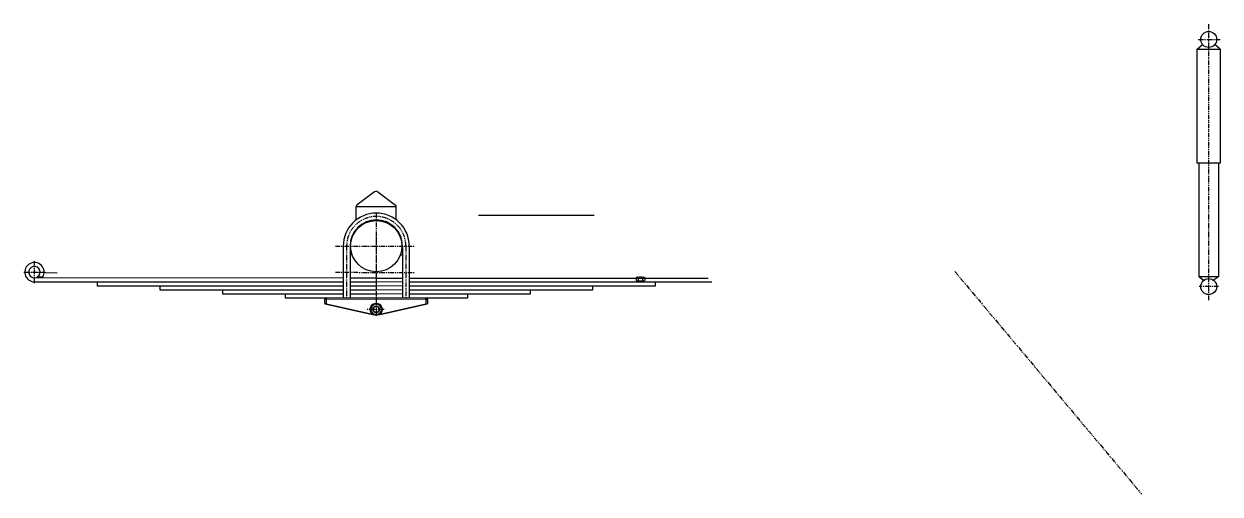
# Model space of a CAD drawing. Header units: millimetres. Extents: x -4667 to 8941, y -1665 to 5310.
# Drawn here: x 1932 to 4032, y -695 to 130 of the extents above; entities that cross this region are included whole.
import ezdxf

# ---------------------------------------------------------------- set-up
doc = ezdxf.new("R2010")
doc.units = ezdxf.units.MM
doc.linetypes.add('PHANTOM2', pattern=[31.75, 15.875, -3.175, 3.175, -3.175, 3.175, -3.175])
doc.layers.add('双点划线、', color=3, linetype='PHANTOM2')
doc.layers.add('粗实线', color=2, linetype='CONTINUOUS', lineweight=30)

msp = doc.modelspace()

# ---------------------------------------------------------------- linework, layer by layer
at = {"layer": '双点划线、', "ltscale": 0.5}
for p, q in [((4012.3, -354.8), (4012.3, 130)), ((3993.8, 102.8), (4032.3, 102.8)), ((2550.9, -202.7), (2550.8, -345.5)), ((2550.9, -244), (2550.8, -381.4)), ((2479.1, -260.1), (2617.8, -260.2)), ((2498.9, -260.1), (2498.8, -349.9)), ((2602.9, -260.2), (2602.8, -351.1)), ((1950.8, -325.1), (1950.8, -286.8)), ((1932.3, -305.8), (1969.2, -305.8)), ((2479.1, -306.1), (2617.8, -306.2)), ((3566.5, -304.6), (3894.5, -695.4)), ((4029.3, -331.2), (3995.3, -331.2)), ((2564.6, -371.2), (2534.7, -371.1))]:
    msp.add_line(p, q, dxfattribs=at)
msp.add_arc((2550.9, -260.1), 52, 359.9686, 179.9686, dxfattribs=at)
at = {"layer": '粗实线', "ltscale": 0.5}
for p, q in [((3992.3, 85.8), (4001.5, 93.8)), ((3992.3, -94.2), (3992.3, 85.8)), ((3992.3, 85.8), (4012.3, 85.8)), ((4012.3, 85.8), (4032.3, 85.8)), ((4032.3, 85.8), (4023, 93.8)), ((4032.3, 85.8), (4032.3, -114.2)), ((3992.3, -114.2), (3992.3, -94.2)), ((4029.3, -114.2), (3992.3, -114.2)), ((3995.3, -314.2), (3995.3, -114.2)), ((4032.3, -114.2), (4029.3, -114.2)), ((4029.3, -114.2), (4029.3, -134.2)), ((4029.3, -134.2), (4029.3, -314.2)), ((2547.9, -164.9), (2517.1, -187.9)), ((2553.9, -164.9), (2584.7, -188)), ((2515.9, -213.9), (2515.9, -190.3)), ((2515.9, -190.3), (2585.9, -190.4)), ((2585.9, -213.9), (2585.9, -190.4)), ((2730.5, -205.6), (2933.5, -205.6)), ((2508.4, -245.1), (2507.4, -245.1)), ((2593.3, -245.2), (2594.4, -245.2)), ((2492.9, -260.1), (2492.8, -351.1)), ((2504.9, -260.1), (2504.8, -351.1)), ((2596.9, -260.2), (2596.9, -351.2)), ((2608.9, -260.2), (2608.8, -351.2)), ((2508.4, -275.1), (2504.9, -275.1)), ((2593.3, -275.2), (2596.9, -275.2)), ((1950.8, -305.8), (1990.8, -307)), ((1965.3, -314.8), (1955.2, -314.8)), ((3007.1, -315), (3007.1, -320.5)), ((3010.9, -315), (3010.9, -320.5)), ((3012, -314.3), (3012, -314.3)), ((3018.4, -315), (3018.4, -320.5)), ((3022.1, -315), (3022.1, -320.5)), ((4029.3, -314.2), (3995.3, -314.2)), ((3995.3, -314.2), (4004, -319.9)), ((4029.3, -314.2), (4020.5, -319.9)), ((2492.8, -316.1), (1950.8, -315.8)), ((1950.8, -322.8), (2492.8, -323.1)), ((2060.8, -322.9), (2060.8, -329.9)), ((2060.8, -329.9), (2492.8, -330.1)), ((2170.8, -329.9), (2170.8, -336.9)), ((2550.8, -316.1), (2504.8, -316.1)), ((2504.8, -323.1), (2550.8, -323.1)), ((2504.8, -330.1), (2550.8, -330.1)), ((2550.8, -316.1), (2596.8, -316.2)), ((2596.8, -323.2), (2550.8, -323.1)), ((2596.8, -330.2), (2550.8, -330.1)), ((2608.8, -316.2), (3133.5, -316.5)), ((3140.3, -323.5), (2608.8, -323.2)), ((3040.8, -330.4), (2608.8, -330.2)), ((2930.8, -330.4), (2930.8, -337.4)), ((3009, -321.1), (3020.2, -321.1)), ((3040.8, -323.4), (3040.8, -330.4)), ((2170.8, -336.9), (2492.8, -337.1)), ((2280.8, -337), (2280.8, -344)), ((2280.8, -344), (2492.8, -344.1)), ((2390.8, -344.1), (2390.8, -351.1)), ((2390.8, -351.1), (2507.8, -351.1)), ((2504.8, -337.1), (2550.8, -337.1)), ((2504.8, -344.1), (2550.8, -344.1)), ((2519.8, -351.1), (2550.8, -351.1)), ((2596.8, -337.2), (2550.8, -337.1)), ((2596.8, -344.2), (2550.8, -344.1)), ((2581.8, -351.2), (2550.8, -351.1)), ((2710.8, -351.2), (2593.8, -351.2)), ((2930.8, -337.4), (2608.8, -337.2)), ((2820.8, -344.3), (2608.8, -344.2)), ((2710.8, -344.2), (2710.8, -351.2)), ((2820.8, -337.3), (2820.8, -344.3))]:
    msp.add_line(p, q, dxfattribs=at)
at = {"layer": '粗实线', "lineweight": 35, "ltscale": 0.175}
for p, q in [((2460.8, -354.1), (2460.8, -361.1)), ((2640.8, -354.2), (2640.8, -361.2))]:
    msp.add_line(p, q, dxfattribs=at)
at = {"layer": '粗实线', "lineweight": 13, "ltscale": 0.075}
for p, q in [((2460.8, -354.1), (2463.8, -354.1)), ((2463.8, -354.1), (2463.8, -351.1)), ((2637.8, -354.2), (2637.8, -351.2)), ((2640.8, -354.2), (2637.8, -354.2))]:
    msp.add_line(p, q, dxfattribs=at)
at = {"layer": '粗实线', "lineweight": 35}
for p, q in [((2463.8, -351.1), (2637.8, -351.2)), ((2463.8, -351.1), (2637.8, -351.2)), ((2463.8, -361.8), (2544.1, -379.9)), ((2637.8, -361.9), (2557.5, -379.9))]:
    msp.add_line(p, q, dxfattribs=at)
at = {"layer": '粗实线', "lineweight": 13, "ltscale": 0.191875}
for p, q in [((2463.8, -354.1), (2463.8, -361.8)), ((2637.8, -354.2), (2637.8, -361.9))]:
    msp.add_line(p, q, dxfattribs=at)
at = {"layer": '粗实线', "lineweight": 13}
msp.add_line((2463.8, -354.1), (2637.8, -354.2), dxfattribs=at)
at = {"layer": '粗实线', "lineweight": 35, "ltscale": 0.076875}
for p, q in [((2460.8, -361.1), (2463.8, -361.8)), ((2640.8, -361.2), (2637.8, -361.9))]:
    msp.add_line(p, q, dxfattribs=at)
at = {"layer": '粗实线', "lineweight": 35, "ltscale": 0.114564}
for p, q in [((2544.1, -379.9), (2548.6, -380.9)), ((2557.5, -379.9), (2553, -380.9))]:
    msp.add_line(p, q, dxfattribs=at)
at = {"layer": '粗实线', "ltscale": 0.5}
for centre, radius in [((4012.3, 102.8), 14), ((2550.9, -260.1), 45), ((4012.3, -331.2), 14)]:
    msp.add_circle(centre, radius, dxfattribs=at)
at = {"layer": '粗实线', "lineweight": 35}
for radius in [10, 5.5]:
    msp.add_circle((2550.8, -371.1), radius, dxfattribs=at)
at = {"layer": '粗实线', "lineweight": 13}
msp.add_circle((2550.8, -371.1), 9, dxfattribs=at)
at = {"layer": '粗实线', "ltscale": 0.5}
for centre, radius, start, end in [((2550.9, -168.9), 5, 53.2261, 126.7252), ((2518.9, -190.3), 3, 126.7252, 179.9757), ((2582.9, -190.4), 3, 359.9757, 53.2261), ((2550.9, -260.1), 58, 359.9686, 179.9686), ((2550.9, -260.1), 46, 359.9686, 179.9686), ((1950.8, -305.8), 17, 328.0029, 269.9686), ((1950.8, -305.8), 10, 295.8106, 269.9686), ((3009, -317.4), 3.03, 51.7868, 128.2132), ((3014.6, -325.5), 11.2, 70.3471, 109.6529), ((3020.2, -317.4), 3.03, 51.7868, 128.2132), ((3009, -318.1), 3.03, 231.7868, 308.2132), ((3014.6, -310), 11.2, 250.3471, 289.6529), ((3020.2, -318.1), 3.03, 231.7868, 308.2132)]:
    msp.add_arc(centre, radius, start, end, dxfattribs=at)
at = {"layer": '粗实线', "lineweight": 35}
for centre, start, end in [((2463.8, -354.1), 89.9686, 179.9686), ((2637.8, -354.2), 359.9686, 89.9686)]:
    msp.add_arc(centre, 3, start, end, dxfattribs=at)
at = {"layer": '粗实线', "lineweight": 13}
msp.add_arc((2550.8, -371.1), 11, 307.269, 232.6683, dxfattribs=at)

doc.saveas('drawing.dxf')
